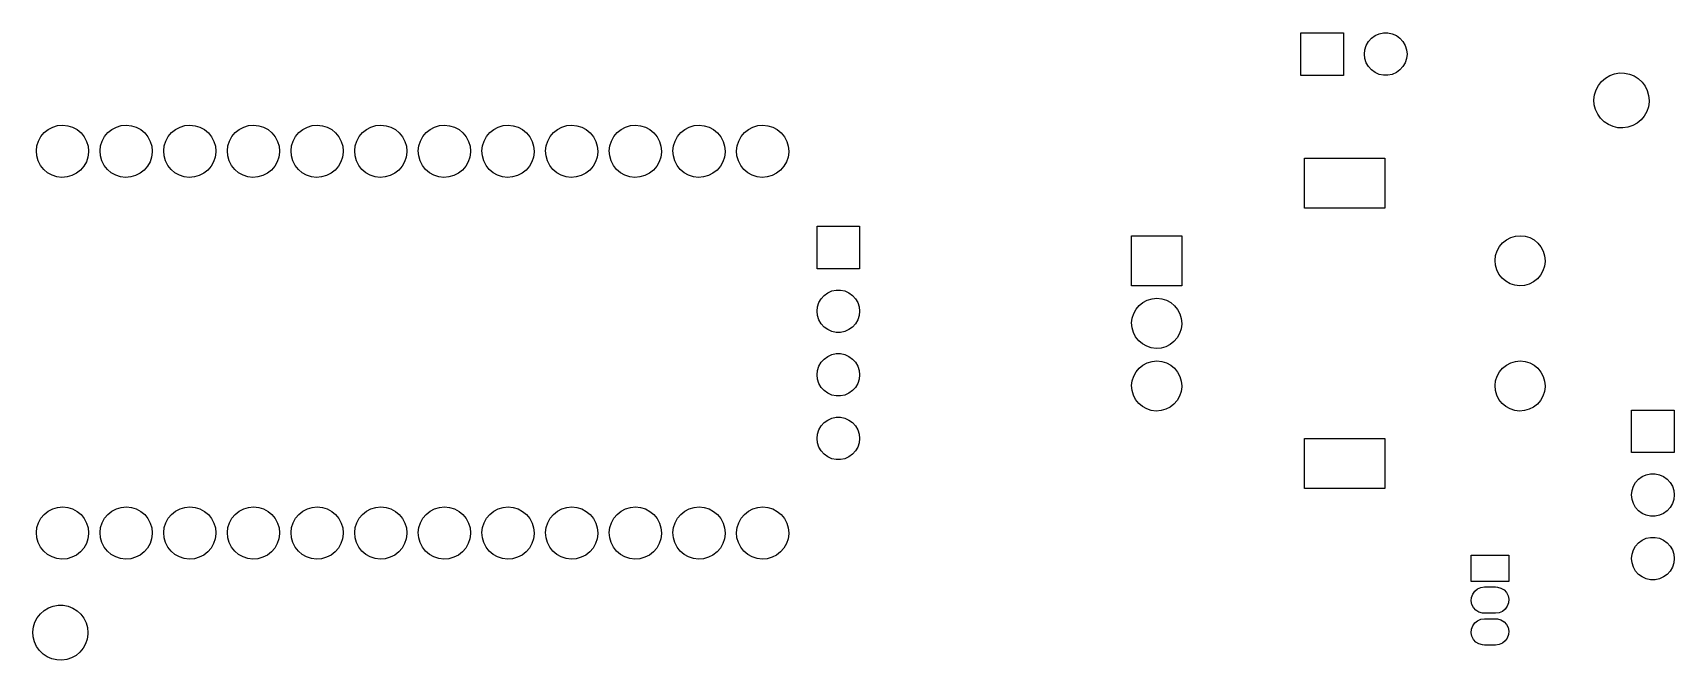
# Model space of a CAD drawing. Extents: x 4.55 to 7.13, y -3.74 to -2.75.
import ezdxf

# ---------------------------------------------------------------- set-up
doc = ezdxf.new("R2010")
doc.units = 0
doc.header["$MEASUREMENT"] = 0
doc.layers.add('BLACK', color=7, linetype='CONTINUOUS')

msp = doc.modelspace()

# ---------------------------------------------------------------- linework, layer by layer
at = {"layer": 'BLACK', "linetype": 'CONTINUOUS'}
for p, q in [((6.54528, -2.81693), (6.54528, -2.75)), ((6.54528, -2.75), (6.6122, -2.75)), ((6.6122, -2.75), (6.6122, -2.81693)), ((6.65167, -2.76379), (6.65635, -2.7586)), ((6.65635, -2.7586), (6.66201, -2.75448)), ((6.66201, -2.75448), (6.6684, -2.75164)), ((6.6684, -2.75164), (6.67524, -2.75018)), ((6.67524, -2.75018), (6.68224, -2.75018)), ((6.68224, -2.75018), (6.68908, -2.75164)), ((6.68908, -2.75164), (6.69547, -2.75448)), ((6.69547, -2.75448), (6.70113, -2.7586)), ((6.70113, -2.7586), (6.70581, -2.76379)), ((6.64528, -2.78346), (6.64601, -2.77651)), ((6.64601, -2.79042), (6.64528, -2.78346)), ((6.64601, -2.77651), (6.64817, -2.76985)), ((6.64817, -2.76985), (6.65167, -2.76379)), ((6.70581, -2.76379), (6.70931, -2.76985)), ((6.70931, -2.76985), (6.71147, -2.77651)), ((6.71147, -2.77651), (6.7122, -2.78346)), ((6.7122, -2.78346), (6.71147, -2.79042)), ((6.64817, -2.79708), (6.64601, -2.79042)), ((6.65167, -2.80313), (6.64817, -2.79708)), ((6.65635, -2.80833), (6.65167, -2.80313)), ((6.66201, -2.81245), (6.65635, -2.80833)), ((6.70113, -2.80833), (6.69547, -2.81245)), ((6.70581, -2.80313), (6.70113, -2.80833)), ((6.70931, -2.79708), (6.70581, -2.80313)), ((6.71147, -2.79042), (6.70931, -2.79708)), ((6.6122, -2.81693), (6.54528, -2.81693)), ((6.6684, -2.81529), (6.66201, -2.81245)), ((6.67524, -2.81675), (6.6684, -2.81529)), ((6.68224, -2.81675), (6.67524, -2.81675)), ((6.68908, -2.81529), (6.68224, -2.81675)), ((6.69547, -2.81245), (6.68908, -2.81529)), ((7.0092, -2.83973), (7.01289, -2.83271)), ((7.01289, -2.83271), (7.0178, -2.82649)), ((7.0178, -2.82649), (7.02376, -2.82126)), ((7.02376, -2.82126), (7.03057, -2.81721)), ((7.03057, -2.81721), (7.038, -2.81447)), ((7.038, -2.81447), (7.04581, -2.81313)), ((7.04581, -2.81313), (7.05374, -2.81323)), ((7.05374, -2.81323), (7.06151, -2.81478)), ((7.06151, -2.81478), (7.06887, -2.81771)), ((7.06887, -2.81771), (7.07558, -2.82194)), ((7.07558, -2.82194), (7.0814, -2.82732)), ((7.0814, -2.82732), (7.08614, -2.83367)), ((7.08614, -2.83367), (7.08964, -2.84078)), ((7.00592, -2.85517), (7.00685, -2.8473)), ((7.00644, -2.86307), (7.00592, -2.85517)), ((7.00685, -2.8473), (7.0092, -2.83973)), ((7.08964, -2.84078), (7.09179, -2.84841)), ((7.09246, -2.85857), (7.09132, -2.86641)), ((7.09179, -2.84841), (7.09252, -2.8563)), ((7.09252, -2.8563), (7.09246, -2.85857)), ((7.00839, -2.87076), (7.00644, -2.86307)), ((7.01171, -2.87795), (7.00839, -2.87076)), ((7.01628, -2.88442), (7.01171, -2.87795)), ((7.02196, -2.88996), (7.01628, -2.88442)), ((7.07984, -2.88692), (7.07374, -2.89199)), ((7.0849, -2.88083), (7.07984, -2.88692)), ((7.08878, -2.87391), (7.0849, -2.88083)), ((7.09132, -2.86641), (7.08878, -2.87391)), ((4.56212, -2.92007), (4.56597, -2.91306)), ((4.56597, -2.91306), (4.57112, -2.90693)), ((4.57112, -2.90693), (4.57735, -2.90191)), ((4.57735, -2.90191), (4.58444, -2.89821)), ((4.58444, -2.89821), (4.59212, -2.89595)), ((4.59212, -2.89595), (4.60009, -2.89522)), ((4.60009, -2.89522), (4.60805, -2.89606)), ((4.60805, -2.89606), (4.61569, -2.89842)), ((4.61569, -2.89842), (4.62273, -2.90223)), ((4.62273, -2.90223), (4.6289, -2.90733)), ((4.6289, -2.90733), (4.63395, -2.91353)), ((4.63395, -2.91353), (4.63771, -2.9206)), ((4.66212, -2.92007), (4.66597, -2.91306)), ((4.66597, -2.91306), (4.67112, -2.90693)), ((4.67112, -2.90693), (4.67735, -2.90191)), ((4.67735, -2.90191), (4.68444, -2.89821)), ((4.68444, -2.89821), (4.69212, -2.89595)), ((4.69212, -2.89595), (4.70009, -2.89522)), ((4.70009, -2.89522), (4.70805, -2.89606)), ((4.70805, -2.89606), (4.71569, -2.89842)), ((4.71569, -2.89842), (4.72273, -2.90223)), ((4.72273, -2.90223), (4.7289, -2.90733)), ((4.7289, -2.90733), (4.73395, -2.91353)), ((4.73395, -2.91353), (4.73771, -2.9206)), ((4.76212, -2.92007), (4.76597, -2.91306)), ((4.76597, -2.91306), (4.77112, -2.90693)), ((4.77112, -2.90693), (4.77735, -2.90191)), ((4.77735, -2.90191), (4.78444, -2.89821)), ((4.78444, -2.89821), (4.79212, -2.89595)), ((4.79212, -2.89595), (4.80009, -2.89522)), ((4.80009, -2.89522), (4.80805, -2.89606)), ((4.80805, -2.89606), (4.81569, -2.89842)), ((4.81569, -2.89842), (4.82273, -2.90223)), ((4.82273, -2.90223), (4.8289, -2.90733)), ((4.8289, -2.90733), (4.83395, -2.91353)), ((4.83395, -2.91353), (4.83771, -2.9206)), ((4.86212, -2.92007), (4.86597, -2.91306)), ((4.86597, -2.91306), (4.87112, -2.90693)), ((4.87112, -2.90693), (4.87735, -2.90191)), ((4.87735, -2.90191), (4.88444, -2.89821)), ((4.88444, -2.89821), (4.89212, -2.89595)), ((4.89212, -2.89595), (4.90009, -2.89522)), ((4.90009, -2.89522), (4.90805, -2.89606)), ((4.90805, -2.89606), (4.91569, -2.89842)), ((4.91569, -2.89842), (4.92273, -2.90223)), ((4.92273, -2.90223), (4.9289, -2.90733)), ((4.9289, -2.90733), (4.93395, -2.91353)), ((4.93395, -2.91353), (4.93771, -2.9206)), ((4.96212, -2.92007), (4.96597, -2.91306)), ((4.96597, -2.91306), (4.97112, -2.90693)), ((4.97112, -2.90693), (4.97735, -2.90191)), ((4.97735, -2.90191), (4.98444, -2.89821)), ((4.98444, -2.89821), (4.99212, -2.89595)), ((4.99212, -2.89595), (5.00009, -2.89522)), ((5.00009, -2.89522), (5.00805, -2.89606)), ((5.00805, -2.89606), (5.01569, -2.89842)), ((5.01569, -2.89842), (5.02273, -2.90223)), ((5.02273, -2.90223), (5.0289, -2.90733)), ((5.0289, -2.90733), (5.03395, -2.91353)), ((5.03395, -2.91353), (5.03771, -2.9206)), ((5.06212, -2.92007), (5.06597, -2.91306)), ((5.06597, -2.91306), (5.07112, -2.90693)), ((5.07112, -2.90693), (5.07735, -2.90191)), ((5.07735, -2.90191), (5.08444, -2.89821)), ((5.08444, -2.89821), (5.09212, -2.89595)), ((5.09212, -2.89595), (5.10009, -2.89522)), ((5.10009, -2.89522), (5.10805, -2.89606)), ((5.10805, -2.89606), (5.11569, -2.89842)), ((5.11569, -2.89842), (5.12273, -2.90223)), ((5.12273, -2.90223), (5.1289, -2.90733)), ((5.1289, -2.90733), (5.13395, -2.91353)), ((5.13395, -2.91353), (5.13771, -2.9206)), ((5.16212, -2.92007), (5.16597, -2.91306)), ((5.16597, -2.91306), (5.17112, -2.90693)), ((5.17112, -2.90693), (5.17735, -2.90191)), ((5.17735, -2.90191), (5.18444, -2.89821)), ((5.18444, -2.89821), (5.19212, -2.89595)), ((5.19212, -2.89595), (5.20009, -2.89522)), ((5.20009, -2.89522), (5.20805, -2.89606)), ((5.20805, -2.89606), (5.21569, -2.89842)), ((5.21569, -2.89842), (5.22273, -2.90223)), ((5.22273, -2.90223), (5.2289, -2.90733)), ((5.2289, -2.90733), (5.23395, -2.91353)), ((5.23395, -2.91353), (5.23771, -2.9206)), ((5.26212, -2.92007), (5.26597, -2.91306)), ((5.26597, -2.91306), (5.27112, -2.90693)), ((5.27112, -2.90693), (5.27735, -2.90191)), ((5.27735, -2.90191), (5.28444, -2.89821)), ((5.28444, -2.89821), (5.29212, -2.89595)), ((5.29212, -2.89595), (5.30009, -2.89522)), ((5.30009, -2.89522), (5.30805, -2.89606)), ((5.30805, -2.89606), (5.31569, -2.89842)), ((5.31569, -2.89842), (5.32273, -2.90223)), ((5.32273, -2.90223), (5.3289, -2.90733)), ((5.3289, -2.90733), (5.33395, -2.91353)), ((5.33395, -2.91353), (5.33771, -2.9206)), ((5.36212, -2.92007), (5.36597, -2.91306)), ((5.36597, -2.91306), (5.37112, -2.90693)), ((5.37112, -2.90693), (5.37735, -2.90191)), ((5.37735, -2.90191), (5.38444, -2.89821)), ((5.38444, -2.89821), (5.39212, -2.89595)), ((5.39212, -2.89595), (5.40009, -2.89522)), ((5.40009, -2.89522), (5.40805, -2.89606)), ((5.40805, -2.89606), (5.41569, -2.89842)), ((5.41569, -2.89842), (5.42273, -2.90223)), ((5.42273, -2.90223), (5.4289, -2.90733)), ((5.4289, -2.90733), (5.43395, -2.91353)), ((5.43395, -2.91353), (5.43771, -2.9206)), ((5.46212, -2.92007), (5.46597, -2.91306)), ((5.46597, -2.91306), (5.47112, -2.90693)), ((5.47112, -2.90693), (5.47735, -2.90191)), ((5.47735, -2.90191), (5.48444, -2.89821)), ((5.48444, -2.89821), (5.49212, -2.89595)), ((5.49212, -2.89595), (5.50009, -2.89522)), ((5.50009, -2.89522), (5.50805, -2.89606)), ((5.50805, -2.89606), (5.51569, -2.89842)), ((5.51569, -2.89842), (5.52273, -2.90223)), ((5.52273, -2.90223), (5.5289, -2.90733)), ((5.5289, -2.90733), (5.53395, -2.91353)), ((5.53395, -2.91353), (5.53771, -2.9206)), ((5.56212, -2.92007), (5.56597, -2.91306)), ((5.56597, -2.91306), (5.57112, -2.90693)), ((5.57112, -2.90693), (5.57735, -2.90191)), ((5.57735, -2.90191), (5.58444, -2.89821)), ((5.58444, -2.89821), (5.59212, -2.89595)), ((5.59212, -2.89595), (5.60009, -2.89522)), ((5.60009, -2.89522), (5.60805, -2.89606)), ((5.60805, -2.89606), (5.61569, -2.89842)), ((5.61569, -2.89842), (5.62273, -2.90223)), ((5.62273, -2.90223), (5.6289, -2.90733)), ((5.6289, -2.90733), (5.63395, -2.91353)), ((5.63395, -2.91353), (5.63771, -2.9206)), ((5.66212, -2.92007), (5.66597, -2.91306)), ((5.66597, -2.91306), (5.67112, -2.90693)), ((5.67112, -2.90693), (5.67735, -2.90191)), ((5.67735, -2.90191), (5.68444, -2.89821)), ((5.68444, -2.89821), (5.69212, -2.89595)), ((5.69212, -2.89595), (5.70009, -2.89522)), ((5.70009, -2.89522), (5.70805, -2.89606)), ((5.70805, -2.89606), (5.71569, -2.89842)), ((5.71569, -2.89842), (5.72273, -2.90223)), ((5.72273, -2.90223), (5.7289, -2.90733)), ((5.7289, -2.90733), (5.73395, -2.91353)), ((5.73395, -2.91353), (5.73771, -2.9206)), ((7.02855, -2.89436), (7.02196, -2.88996)), ((7.03583, -2.89749), (7.02855, -2.89436)), ((7.04356, -2.89924), (7.03583, -2.89749)), ((7.05148, -2.89955), (7.04356, -2.89924)), ((7.05932, -2.89841), (7.05148, -2.89955)), ((7.06683, -2.89586), (7.05932, -2.89841)), ((7.07374, -2.89199), (7.06683, -2.89586)), ((4.55881, -2.93565), (4.5597, -2.9277)), ((4.55948, -2.94362), (4.55881, -2.93565)), ((4.5597, -2.9277), (4.56212, -2.92007)), ((4.63771, -2.9206), (4.64002, -2.92826)), ((4.64079, -2.93737), (4.63978, -2.9453)), ((4.64002, -2.92826), (4.6408, -2.93622)), ((4.6408, -2.93622), (4.64079, -2.93737)), ((4.65881, -2.93565), (4.6597, -2.9277)), ((4.65948, -2.94362), (4.65881, -2.93565)), ((4.6597, -2.9277), (4.66212, -2.92007)), ((4.73771, -2.9206), (4.74002, -2.92826)), ((4.74079, -2.93737), (4.73978, -2.9453)), ((4.74002, -2.92826), (4.7408, -2.93622)), ((4.7408, -2.93622), (4.74079, -2.93737)), ((4.75881, -2.93565), (4.7597, -2.9277)), ((4.75948, -2.94362), (4.75881, -2.93565)), ((4.7597, -2.9277), (4.76212, -2.92007)), ((4.83771, -2.9206), (4.84002, -2.92826)), ((4.84079, -2.93737), (4.83978, -2.9453)), ((4.84002, -2.92826), (4.8408, -2.93622)), ((4.8408, -2.93622), (4.84079, -2.93737)), ((4.85881, -2.93565), (4.8597, -2.9277)), ((4.85948, -2.94362), (4.85881, -2.93565)), ((4.8597, -2.9277), (4.86212, -2.92007)), ((4.93771, -2.9206), (4.94002, -2.92826)), ((4.94079, -2.93737), (4.93978, -2.9453)), ((4.94002, -2.92826), (4.9408, -2.93622)), ((4.9408, -2.93622), (4.94079, -2.93737)), ((4.95881, -2.93565), (4.9597, -2.9277)), ((4.95948, -2.94362), (4.95881, -2.93565)), ((4.9597, -2.9277), (4.96212, -2.92007)), ((5.03771, -2.9206), (5.04002, -2.92826)), ((5.04079, -2.93737), (5.03978, -2.9453)), ((5.04002, -2.92826), (5.0408, -2.93622)), ((5.0408, -2.93622), (5.04079, -2.93737)), ((5.05881, -2.93565), (5.0597, -2.9277)), ((5.05948, -2.94362), (5.05881, -2.93565)), ((5.0597, -2.9277), (5.06212, -2.92007)), ((5.13771, -2.9206), (5.14002, -2.92826)), ((5.14079, -2.93737), (5.13978, -2.9453)), ((5.14002, -2.92826), (5.1408, -2.93622)), ((5.1408, -2.93622), (5.14079, -2.93737)), ((5.15881, -2.93565), (5.1597, -2.9277)), ((5.15948, -2.94362), (5.15881, -2.93565)), ((5.1597, -2.9277), (5.16212, -2.92007)), ((5.23771, -2.9206), (5.24002, -2.92826)), ((5.24079, -2.93737), (5.23978, -2.9453)), ((5.24002, -2.92826), (5.2408, -2.93622)), ((5.2408, -2.93622), (5.24079, -2.93737)), ((5.25881, -2.93565), (5.2597, -2.9277)), ((5.25948, -2.94362), (5.25881, -2.93565)), ((5.2597, -2.9277), (5.26212, -2.92007)), ((5.33771, -2.9206), (5.34002, -2.92826)), ((5.34079, -2.93737), (5.33978, -2.9453)), ((5.34002, -2.92826), (5.3408, -2.93622)), ((5.3408, -2.93622), (5.34079, -2.93737)), ((5.35881, -2.93565), (5.3597, -2.9277)), ((5.35948, -2.94362), (5.35881, -2.93565)), ((5.3597, -2.9277), (5.36212, -2.92007)), ((5.43771, -2.9206), (5.44002, -2.92826)), ((5.44079, -2.93737), (5.43978, -2.9453)), ((5.44002, -2.92826), (5.4408, -2.93622)), ((5.4408, -2.93622), (5.44079, -2.93737)), ((5.45881, -2.93565), (5.4597, -2.9277)), ((5.45948, -2.94362), (5.45881, -2.93565)), ((5.4597, -2.9277), (5.46212, -2.92007)), ((5.53771, -2.9206), (5.54002, -2.92826)), ((5.54079, -2.93737), (5.53978, -2.9453)), ((5.54002, -2.92826), (5.5408, -2.93622)), ((5.5408, -2.93622), (5.54079, -2.93737)), ((5.55881, -2.93565), (5.5597, -2.9277)), ((5.55948, -2.94362), (5.55881, -2.93565)), ((5.5597, -2.9277), (5.56212, -2.92007)), ((5.63771, -2.9206), (5.64002, -2.92826)), ((5.64079, -2.93737), (5.63978, -2.9453)), ((5.64002, -2.92826), (5.6408, -2.93622)), ((5.6408, -2.93622), (5.64079, -2.93737)), ((5.65881, -2.93565), (5.6597, -2.9277)), ((5.65948, -2.94362), (5.65881, -2.93565)), ((5.6597, -2.9277), (5.66212, -2.92007)), ((5.73771, -2.9206), (5.74002, -2.92826)), ((5.74079, -2.93737), (5.73978, -2.9453)), ((5.74002, -2.92826), (5.7408, -2.93622)), ((5.7408, -2.93622), (5.74079, -2.93737)), ((4.56168, -2.95131), (4.55948, -2.94362)), ((4.56534, -2.95843), (4.56168, -2.95131)), ((4.57031, -2.9647), (4.56534, -2.95843)), ((4.5764, -2.96989), (4.57031, -2.9647)), ((4.63331, -2.95985), (4.62808, -2.96591)), ((4.63726, -2.9529), (4.63331, -2.95985)), ((4.63978, -2.9453), (4.63726, -2.9529)), ((4.66168, -2.95131), (4.65948, -2.94362)), ((4.66534, -2.95843), (4.66168, -2.95131)), ((4.67031, -2.9647), (4.66534, -2.95843)), ((4.6764, -2.96989), (4.67031, -2.9647)), ((4.73331, -2.95985), (4.72808, -2.96591)), ((4.73726, -2.9529), (4.73331, -2.95985)), ((4.73978, -2.9453), (4.73726, -2.9529)), ((4.76168, -2.95131), (4.75948, -2.94362)), ((4.76534, -2.95843), (4.76168, -2.95131)), ((4.77031, -2.9647), (4.76534, -2.95843)), ((4.7764, -2.96989), (4.77031, -2.9647)), ((4.83331, -2.95985), (4.82808, -2.96591)), ((4.83726, -2.9529), (4.83331, -2.95985)), ((4.83978, -2.9453), (4.83726, -2.9529)), ((4.86168, -2.95131), (4.85948, -2.94362)), ((4.86534, -2.95843), (4.86168, -2.95131)), ((4.87031, -2.9647), (4.86534, -2.95843)), ((4.8764, -2.96989), (4.87031, -2.9647)), ((4.93331, -2.95985), (4.92808, -2.96591)), ((4.93726, -2.9529), (4.93331, -2.95985)), ((4.93978, -2.9453), (4.93726, -2.9529)), ((4.96168, -2.95131), (4.95948, -2.94362)), ((4.96534, -2.95843), (4.96168, -2.95131)), ((4.97031, -2.9647), (4.96534, -2.95843)), ((4.9764, -2.96989), (4.97031, -2.9647)), ((5.03331, -2.95985), (5.02808, -2.96591)), ((5.03726, -2.9529), (5.03331, -2.95985)), ((5.03978, -2.9453), (5.03726, -2.9529)), ((5.06168, -2.95131), (5.05948, -2.94362)), ((5.06534, -2.95843), (5.06168, -2.95131)), ((5.07031, -2.9647), (5.06534, -2.95843)), ((5.0764, -2.96989), (5.07031, -2.9647)), ((5.13331, -2.95985), (5.12808, -2.96591)), ((5.13726, -2.9529), (5.13331, -2.95985)), ((5.13978, -2.9453), (5.13726, -2.9529)), ((5.16168, -2.95131), (5.15948, -2.94362)), ((5.16534, -2.95843), (5.16168, -2.95131)), ((5.17031, -2.9647), (5.16534, -2.95843)), ((5.1764, -2.96989), (5.17031, -2.9647)), ((5.23331, -2.95985), (5.22808, -2.96591)), ((5.23726, -2.9529), (5.23331, -2.95985)), ((5.23978, -2.9453), (5.23726, -2.9529)), ((5.26168, -2.95131), (5.25948, -2.94362)), ((5.26534, -2.95843), (5.26168, -2.95131)), ((5.27031, -2.9647), (5.26534, -2.95843)), ((5.2764, -2.96989), (5.27031, -2.9647)), ((5.33331, -2.95985), (5.32808, -2.96591)), ((5.33726, -2.9529), (5.33331, -2.95985)), ((5.33978, -2.9453), (5.33726, -2.9529)), ((5.36168, -2.95131), (5.35948, -2.94362)), ((5.36534, -2.95843), (5.36168, -2.95131)), ((5.37031, -2.9647), (5.36534, -2.95843)), ((5.3764, -2.96989), (5.37031, -2.9647)), ((5.43331, -2.95985), (5.42808, -2.96591)), ((5.43726, -2.9529), (5.43331, -2.95985)), ((5.43978, -2.9453), (5.43726, -2.9529)), ((5.46168, -2.95131), (5.45948, -2.94362)), ((5.46534, -2.95843), (5.46168, -2.95131)), ((5.47031, -2.9647), (5.46534, -2.95843)), ((5.4764, -2.96989), (5.47031, -2.9647)), ((5.53331, -2.95985), (5.52808, -2.96591)), ((5.53726, -2.9529), (5.53331, -2.95985)), ((5.53978, -2.9453), (5.53726, -2.9529)), ((5.56168, -2.95131), (5.55948, -2.94362)), ((5.56534, -2.95843), (5.56168, -2.95131)), ((5.57031, -2.9647), (5.56534, -2.95843)), ((5.5764, -2.96989), (5.57031, -2.9647)), ((5.63331, -2.95985), (5.62808, -2.96591)), ((5.63726, -2.9529), (5.63331, -2.95985)), ((5.63978, -2.9453), (5.63726, -2.9529)), ((5.66168, -2.95131), (5.65948, -2.94362)), ((5.66534, -2.95843), (5.66168, -2.95131)), ((5.67031, -2.9647), (5.66534, -2.95843)), ((5.6764, -2.96989), (5.67031, -2.9647)), ((5.73331, -2.95985), (5.72808, -2.96591)), ((5.73726, -2.9529), (5.73331, -2.95985)), ((5.73978, -2.9453), (5.73726, -2.9529)), ((6.55118, -3.02559), (6.55118, -2.94685)), ((6.55118, -2.94685), (6.67717, -2.94685)), ((6.67717, -2.94685), (6.67717, -3.02559)), ((4.58339, -2.97379), (4.5764, -2.96989)), ((4.591, -2.97626), (4.58339, -2.97379)), ((4.59894, -2.97721), (4.591, -2.97626)), ((4.60692, -2.9766), (4.59894, -2.97721)), ((4.61463, -2.97445), (4.60692, -2.9766)), ((4.62177, -2.97084), (4.61463, -2.97445)), ((4.62808, -2.96591), (4.62177, -2.97084)), ((4.68339, -2.97379), (4.6764, -2.96989)), ((4.691, -2.97626), (4.68339, -2.97379)), ((4.69894, -2.97721), (4.691, -2.97626)), ((4.70692, -2.9766), (4.69894, -2.97721)), ((4.71463, -2.97445), (4.70692, -2.9766)), ((4.72177, -2.97084), (4.71463, -2.97445)), ((4.72808, -2.96591), (4.72177, -2.97084)), ((4.78339, -2.97379), (4.7764, -2.96989)), ((4.791, -2.97626), (4.78339, -2.97379)), ((4.79894, -2.97721), (4.791, -2.97626)), ((4.80692, -2.9766), (4.79894, -2.97721)), ((4.81463, -2.97445), (4.80692, -2.9766)), ((4.82177, -2.97084), (4.81463, -2.97445)), ((4.82808, -2.96591), (4.82177, -2.97084)), ((4.88339, -2.97379), (4.8764, -2.96989)), ((4.891, -2.97626), (4.88339, -2.97379)), ((4.89894, -2.97721), (4.891, -2.97626)), ((4.90692, -2.9766), (4.89894, -2.97721)), ((4.91463, -2.97445), (4.90692, -2.9766)), ((4.92177, -2.97084), (4.91463, -2.97445)), ((4.92808, -2.96591), (4.92177, -2.97084)), ((4.98339, -2.97379), (4.9764, -2.96989)), ((4.991, -2.97626), (4.98339, -2.97379)), ((4.99894, -2.97721), (4.991, -2.97626)), ((5.00692, -2.9766), (4.99894, -2.97721)), ((5.01463, -2.97445), (5.00692, -2.9766)), ((5.02177, -2.97084), (5.01463, -2.97445)), ((5.02808, -2.96591), (5.02177, -2.97084)), ((5.08339, -2.97379), (5.0764, -2.96989)), ((5.091, -2.97626), (5.08339, -2.97379)), ((5.09894, -2.97721), (5.091, -2.97626)), ((5.10692, -2.9766), (5.09894, -2.97721)), ((5.11463, -2.97445), (5.10692, -2.9766)), ((5.12177, -2.97084), (5.11463, -2.97445)), ((5.12808, -2.96591), (5.12177, -2.97084)), ((5.18339, -2.97379), (5.1764, -2.96989)), ((5.191, -2.97626), (5.18339, -2.97379)), ((5.19894, -2.97721), (5.191, -2.97626)), ((5.20692, -2.9766), (5.19894, -2.97721)), ((5.21463, -2.97445), (5.20692, -2.9766)), ((5.22177, -2.97084), (5.21463, -2.97445)), ((5.22808, -2.96591), (5.22177, -2.97084)), ((5.28339, -2.97379), (5.2764, -2.96989)), ((5.291, -2.97626), (5.28339, -2.97379)), ((5.29894, -2.97721), (5.291, -2.97626)), ((5.30692, -2.9766), (5.29894, -2.97721)), ((5.31463, -2.97445), (5.30692, -2.9766)), ((5.32177, -2.97084), (5.31463, -2.97445)), ((5.32808, -2.96591), (5.32177, -2.97084)), ((5.38339, -2.97379), (5.3764, -2.96989)), ((5.391, -2.97626), (5.38339, -2.97379)), ((5.39894, -2.97721), (5.391, -2.97626)), ((5.40692, -2.9766), (5.39894, -2.97721)), ((5.41463, -2.97445), (5.40692, -2.9766)), ((5.42177, -2.97084), (5.41463, -2.97445)), ((5.42808, -2.96591), (5.42177, -2.97084)), ((5.48339, -2.97379), (5.4764, -2.96989)), ((5.491, -2.97626), (5.48339, -2.97379)), ((5.49894, -2.97721), (5.491, -2.97626)), ((5.50692, -2.9766), (5.49894, -2.97721)), ((5.51463, -2.97445), (5.50692, -2.9766)), ((5.52177, -2.97084), (5.51463, -2.97445)), ((5.52808, -2.96591), (5.52177, -2.97084)), ((5.58339, -2.97379), (5.5764, -2.96989)), ((5.591, -2.97626), (5.58339, -2.97379)), ((5.59894, -2.97721), (5.591, -2.97626)), ((5.60692, -2.9766), (5.59894, -2.97721)), ((5.61463, -2.97445), (5.60692, -2.9766)), ((5.62177, -2.97084), (5.61463, -2.97445)), ((5.62808, -2.96591), (5.62177, -2.97084)), ((5.68339, -2.97379), (5.6764, -2.96989)), ((5.691, -2.97626), (5.68339, -2.97379)), ((5.69894, -2.97721), (5.691, -2.97626)), ((5.70692, -2.9766), (5.69894, -2.97721)), ((5.71463, -2.97445), (5.70692, -2.9766)), ((5.72177, -2.97084), (5.71463, -2.97445)), ((5.72808, -2.96591), (5.72177, -2.97084)), ((6.67717, -3.02559), (6.55118, -3.02559)), ((5.78524, -3.12106), (5.78524, -3.05413)), ((5.78524, -3.05413), (5.85217, -3.05413)), ((5.85217, -3.05413), (5.85217, -3.12106)), ((6.27953, -3.14764), (6.27953, -3.0689)), ((6.27953, -3.0689), (6.35827, -3.0689)), ((6.35827, -3.0689), (6.35827, -3.14764)), ((6.85125, -3.10008), (6.85358, -3.09276)), ((6.85358, -3.09276), (6.85728, -3.08602)), ((6.85728, -3.08602), (6.86222, -3.08014)), ((6.86222, -3.08014), (6.86821, -3.07532)), ((6.86821, -3.07532), (6.87502, -3.07176)), ((6.87502, -3.07176), (6.88239, -3.0696)), ((6.88239, -3.0696), (6.89004, -3.0689)), ((6.89004, -3.0689), (6.89768, -3.0697)), ((6.89768, -3.0697), (6.90502, -3.07197)), ((6.90502, -3.07197), (6.91178, -3.07563)), ((6.91178, -3.07563), (6.9177, -3.08053)), ((6.9177, -3.08053), (6.92256, -3.08648)), ((6.92256, -3.08648), (6.92616, -3.09326)), ((6.92616, -3.09326), (6.92838, -3.10062)), ((6.8504, -3.10772), (6.85125, -3.10008)), ((6.85104, -3.11537), (6.8504, -3.10772)), ((6.85316, -3.12276), (6.85104, -3.11537)), ((6.92816, -3.11699), (6.92573, -3.12428)), ((6.92912, -3.10937), (6.92816, -3.11699)), ((6.92838, -3.10062), (6.92913, -3.10827)), ((6.92913, -3.10827), (6.92912, -3.10937)), ((5.85217, -3.12106), (5.78524, -3.12106)), ((6.85667, -3.12959), (6.85316, -3.12276)), ((6.86144, -3.13562), (6.85667, -3.12959)), ((6.86729, -3.1406), (6.86144, -3.13562)), ((6.874, -3.14434), (6.86729, -3.1406)), ((6.88131, -3.14672), (6.874, -3.14434)), ((6.904, -3.14497), (6.8966, -3.14704)), ((6.91086, -3.14151), (6.904, -3.14497)), ((6.91691, -3.13678), (6.91086, -3.14151)), ((6.92193, -3.13096), (6.91691, -3.13678)), ((6.92573, -3.12428), (6.92193, -3.13096)), ((5.78813, -3.17399), (5.79163, -3.16793)), ((5.79163, -3.16793), (5.79631, -3.16273)), ((5.79631, -3.16273), (5.80197, -3.15862)), ((5.80197, -3.15862), (5.80836, -3.15577)), ((5.80836, -3.15577), (5.8152, -3.15432)), ((5.8152, -3.15432), (5.8222, -3.15432)), ((5.8222, -3.15432), (5.82904, -3.15577)), ((5.82904, -3.15577), (5.83543, -3.15862)), ((5.83543, -3.15862), (5.84109, -3.16273)), ((5.84109, -3.16273), (5.84577, -3.16793)), ((5.84577, -3.16793), (5.84927, -3.17399)), ((6.35827, -3.14764), (6.27953, -3.14764)), ((6.29734, -3.17375), (6.30415, -3.17019)), ((6.30415, -3.17019), (6.31152, -3.16802)), ((6.31152, -3.16802), (6.31917, -3.16732)), ((6.31917, -3.16732), (6.32681, -3.16813)), ((6.32681, -3.16813), (6.33415, -3.1704)), ((6.33415, -3.1704), (6.34091, -3.17405)), ((6.88894, -3.14763), (6.88131, -3.14672)), ((6.8966, -3.14704), (6.88894, -3.14763)), ((5.78524, -3.1876), (5.78597, -3.18064)), ((5.78597, -3.19456), (5.78524, -3.1876)), ((5.78597, -3.18064), (5.78813, -3.17399)), ((5.78813, -3.20121), (5.78597, -3.19456)), ((5.84927, -3.17399), (5.85143, -3.18064)), ((5.85143, -3.19456), (5.84927, -3.20121)), ((5.85143, -3.18064), (5.85217, -3.1876)), ((5.85217, -3.1876), (5.85143, -3.19456)), ((6.28039, -3.19851), (6.28271, -3.19118)), ((6.28271, -3.19118), (6.28641, -3.18445)), ((6.28641, -3.18445), (6.29135, -3.17856)), ((6.29135, -3.17856), (6.29734, -3.17375)), ((6.34091, -3.17405), (6.34683, -3.17895)), ((6.34683, -3.17895), (6.35169, -3.18491)), ((6.35169, -3.18491), (6.3553, -3.19169)), ((6.3553, -3.19169), (6.35752, -3.19905)), ((5.79163, -3.20727), (5.78813, -3.20121)), ((5.79631, -3.21247), (5.79163, -3.20727)), ((5.80197, -3.21658), (5.79631, -3.21247)), ((5.80836, -3.21943), (5.80197, -3.21658)), ((5.8152, -3.22088), (5.80836, -3.21943)), ((5.8222, -3.22088), (5.8152, -3.22088)), ((5.82904, -3.21943), (5.8222, -3.22088)), ((5.83543, -3.21658), (5.82904, -3.21943)), ((5.84109, -3.21247), (5.83543, -3.21658)), ((5.84577, -3.20727), (5.84109, -3.21247)), ((5.84927, -3.20121), (5.84577, -3.20727)), ((6.27953, -3.20614), (6.28039, -3.19851)), ((6.28017, -3.2138), (6.27953, -3.20614)), ((6.28229, -3.22119), (6.28017, -3.2138)), ((6.2858, -3.22802), (6.28229, -3.22119)), ((6.35486, -3.22271), (6.35107, -3.22939)), ((6.35729, -3.21542), (6.35486, -3.22271)), ((6.35825, -3.20779), (6.35729, -3.21542)), ((6.35752, -3.19905), (6.35827, -3.20669)), ((6.35827, -3.20669), (6.35825, -3.20779)), ((6.29058, -3.23404), (6.2858, -3.22802)), ((6.29643, -3.23902), (6.29058, -3.23404)), ((6.30314, -3.24277), (6.29643, -3.23902)), ((6.31044, -3.24514), (6.30314, -3.24277)), ((6.31807, -3.24605), (6.31044, -3.24514)), ((6.32573, -3.24546), (6.31807, -3.24605)), ((6.33313, -3.2434), (6.32573, -3.24546)), ((6.33999, -3.23993), (6.33313, -3.2434)), ((6.34605, -3.2352), (6.33999, -3.23993)), ((6.35107, -3.22939), (6.34605, -3.2352)), ((5.78597, -3.28064), (5.78813, -3.27399)), ((5.78813, -3.27399), (5.79163, -3.26793)), ((5.79163, -3.26793), (5.79631, -3.26273)), ((5.79631, -3.26273), (5.80197, -3.25862)), ((5.80197, -3.25862), (5.80836, -3.25577)), ((5.80836, -3.25577), (5.8152, -3.25432)), ((5.8152, -3.25432), (5.8222, -3.25432)), ((5.8222, -3.25432), (5.82904, -3.25577)), ((5.82904, -3.25577), (5.83543, -3.25862)), ((5.83543, -3.25862), (5.84109, -3.26273)), ((5.84109, -3.26273), (5.84577, -3.26793)), ((5.84577, -3.26793), (5.84927, -3.27399)), ((5.84927, -3.27399), (5.85143, -3.28064)), ((6.29135, -3.27699), (6.29734, -3.27217)), ((6.29734, -3.27217), (6.30415, -3.26861)), ((6.30415, -3.26861), (6.31152, -3.26645)), ((6.31152, -3.26645), (6.31917, -3.26575)), ((6.31917, -3.26575), (6.32681, -3.26655)), ((6.32681, -3.26655), (6.33415, -3.26882)), ((6.33415, -3.26882), (6.34091, -3.27248)), ((6.34091, -3.27248), (6.34683, -3.27738)), ((6.86222, -3.27699), (6.86821, -3.27217)), ((6.86821, -3.27217), (6.87502, -3.26861)), ((6.87502, -3.26861), (6.88239, -3.26645)), ((6.88239, -3.26645), (6.89004, -3.26575)), ((6.89004, -3.26575), (6.89768, -3.26655)), ((6.89768, -3.26655), (6.90502, -3.26882)), ((6.90502, -3.26882), (6.91178, -3.27248)), ((6.91178, -3.27248), (6.9177, -3.27738)), ((5.78524, -3.2876), (5.78597, -3.28064)), ((5.78597, -3.29456), (5.78524, -3.2876)), ((5.78813, -3.30121), (5.78597, -3.29456)), ((5.85143, -3.29456), (5.84927, -3.30121)), ((5.85143, -3.28064), (5.85217, -3.2876)), ((5.85217, -3.2876), (5.85143, -3.29456)), ((6.27953, -3.30457), (6.28039, -3.29693)), ((6.28039, -3.29693), (6.28271, -3.28961)), ((6.28271, -3.28961), (6.28641, -3.28288)), ((6.28641, -3.28288), (6.29135, -3.27699)), ((6.34683, -3.27738), (6.35169, -3.28333)), ((6.35169, -3.28333), (6.3553, -3.29012)), ((6.3553, -3.29012), (6.35752, -3.29747)), ((6.35752, -3.29747), (6.35827, -3.30512)), ((6.8504, -3.30457), (6.85125, -3.29693)), ((6.85125, -3.29693), (6.85358, -3.28961)), ((6.85358, -3.28961), (6.85728, -3.28288)), ((6.85728, -3.28288), (6.86222, -3.27699)), ((6.9177, -3.27738), (6.92256, -3.28333)), ((6.92256, -3.28333), (6.92616, -3.29012)), ((6.92616, -3.29012), (6.92838, -3.29747)), ((6.92838, -3.29747), (6.92913, -3.30512)), ((5.79163, -3.30727), (5.78813, -3.30121)), ((5.79631, -3.31247), (5.79163, -3.30727)), ((5.80197, -3.31658), (5.79631, -3.31247)), ((5.80836, -3.31943), (5.80197, -3.31658)), ((5.8152, -3.32088), (5.80836, -3.31943)), ((5.8222, -3.32088), (5.8152, -3.32088)), ((5.82904, -3.31943), (5.8222, -3.32088)), ((5.83543, -3.31658), (5.82904, -3.31943)), ((5.84109, -3.31247), (5.83543, -3.31658)), ((5.84577, -3.30727), (5.84109, -3.31247)), ((5.84927, -3.30121), (5.84577, -3.30727)), ((6.28017, -3.31223), (6.27953, -3.30457)), ((6.28229, -3.31961), (6.28017, -3.31223)), ((6.2858, -3.32645), (6.28229, -3.31961)), ((6.29058, -3.33247), (6.2858, -3.32645)), ((6.35486, -3.32113), (6.35107, -3.32781)), ((6.35729, -3.31384), (6.35486, -3.32113)), ((6.35825, -3.30622), (6.35729, -3.31384)), ((6.35827, -3.30512), (6.35825, -3.30622)), ((6.85104, -3.31223), (6.8504, -3.30457)), ((6.85316, -3.31961), (6.85104, -3.31223)), ((6.85667, -3.32645), (6.85316, -3.31961)), ((6.86144, -3.33247), (6.85667, -3.32645)), ((6.92573, -3.32113), (6.92193, -3.32781)), ((6.92816, -3.31384), (6.92573, -3.32113)), ((6.92912, -3.30622), (6.92816, -3.31384)), ((6.92913, -3.30512), (6.92912, -3.30622)), ((6.29643, -3.33745), (6.29058, -3.33247)), ((6.30314, -3.3412), (6.29643, -3.33745)), ((6.31044, -3.34357), (6.30314, -3.3412)), ((6.31807, -3.34448), (6.31044, -3.34357)), ((6.32573, -3.34389), (6.31807, -3.34448)), ((6.33313, -3.34182), (6.32573, -3.34389)), ((6.33999, -3.33836), (6.33313, -3.34182)), ((6.34605, -3.33363), (6.33999, -3.33836)), ((6.35107, -3.32781), (6.34605, -3.33363)), ((6.86729, -3.33745), (6.86144, -3.33247)), ((6.874, -3.3412), (6.86729, -3.33745)), ((6.88131, -3.34357), (6.874, -3.3412)), ((6.88894, -3.34448), (6.88131, -3.34357)), ((6.8966, -3.34389), (6.88894, -3.34448)), ((6.904, -3.34182), (6.8966, -3.34389)), ((6.91086, -3.33836), (6.904, -3.34182)), ((6.91691, -3.33363), (6.91086, -3.33836)), ((6.92193, -3.32781), (6.91691, -3.33363)), ((7.06496, -3.40984), (7.06496, -3.34291)), ((7.06496, -3.34291), (7.13189, -3.34291)), ((7.13189, -3.34291), (7.13189, -3.40984)), ((5.78597, -3.38064), (5.78813, -3.37399)), ((5.78813, -3.37399), (5.79163, -3.36793)), ((5.79163, -3.36793), (5.79631, -3.36273)), ((5.79631, -3.36273), (5.80197, -3.35862)), ((5.80197, -3.35862), (5.80836, -3.35577)), ((5.80836, -3.35577), (5.8152, -3.35432)), ((5.8152, -3.35432), (5.8222, -3.35432)), ((5.8222, -3.35432), (5.82904, -3.35577)), ((5.82904, -3.35577), (5.83543, -3.35862)), ((5.83543, -3.35862), (5.84109, -3.36273)), ((5.84109, -3.36273), (5.84577, -3.36793)), ((5.84577, -3.36793), (5.84927, -3.37399)), ((5.84927, -3.37399), (5.85143, -3.38064)), ((5.78524, -3.3876), (5.78597, -3.38064)), ((5.78597, -3.39456), (5.78524, -3.3876)), ((5.78813, -3.40121), (5.78597, -3.39456)), ((5.79163, -3.40727), (5.78813, -3.40121)), ((5.84927, -3.40121), (5.84577, -3.40727)), ((5.85143, -3.39456), (5.84927, -3.40121)), ((5.85143, -3.38064), (5.85217, -3.3876)), ((5.85217, -3.3876), (5.85143, -3.39456)), ((6.55118, -3.46654), (6.55118, -3.3878)), ((6.55118, -3.3878), (6.67717, -3.3878)), ((6.67717, -3.3878), (6.67717, -3.46654)), ((5.79631, -3.41247), (5.79163, -3.40727)), ((5.80197, -3.41658), (5.79631, -3.41247)), ((5.80836, -3.41943), (5.80197, -3.41658)), ((5.8152, -3.42088), (5.80836, -3.41943)), ((5.8222, -3.42088), (5.8152, -3.42088)), ((5.82904, -3.41943), (5.8222, -3.42088)), ((5.83543, -3.41658), (5.82904, -3.41943)), ((5.84109, -3.41247), (5.83543, -3.41658)), ((5.84577, -3.40727), (5.84109, -3.41247)), ((7.13189, -3.40984), (7.06496, -3.40984)), ((7.07135, -3.45671), (7.07603, -3.45151)), ((7.07603, -3.45151), (7.08169, -3.4474)), ((7.08169, -3.4474), (7.08808, -3.44455)), ((7.08808, -3.44455), (7.09493, -3.4431)), ((7.09493, -3.4431), (7.10192, -3.4431)), ((7.10192, -3.4431), (7.10877, -3.44455)), ((7.10877, -3.44455), (7.11516, -3.4474)), ((7.11516, -3.4474), (7.12082, -3.45151)), ((7.12082, -3.45151), (7.1255, -3.45671)), ((6.67717, -3.46654), (6.55118, -3.46654)), ((7.06496, -3.47638), (7.06569, -3.46942)), ((7.06569, -3.48334), (7.06496, -3.47638)), ((7.06569, -3.46942), (7.06785, -3.46277)), ((7.06785, -3.46277), (7.07135, -3.45671)), ((7.1255, -3.45671), (7.129, -3.46277)), ((7.129, -3.46277), (7.13116, -3.46942)), ((7.13116, -3.46942), (7.13189, -3.47638)), ((7.13189, -3.47638), (7.13116, -3.48334)), ((4.56597, -3.51306), (4.57112, -3.50693)), ((4.57112, -3.50693), (4.57735, -3.50191)), ((4.57735, -3.50191), (4.58444, -3.49821)), ((4.58444, -3.49821), (4.59212, -3.49595)), ((4.59212, -3.49595), (4.60009, -3.49522)), ((4.60009, -3.49522), (4.60805, -3.49606)), ((4.60805, -3.49606), (4.61569, -3.49842)), ((4.61569, -3.49842), (4.62273, -3.50223)), ((4.62273, -3.50223), (4.6289, -3.50733)), ((4.66597, -3.51306), (4.67112, -3.50693)), ((4.67112, -3.50693), (4.67735, -3.50191)), ((4.67735, -3.50191), (4.68444, -3.49821)), ((4.68444, -3.49821), (4.69212, -3.49595)), ((4.69212, -3.49595), (4.70009, -3.49522)), ((4.70009, -3.49522), (4.70805, -3.49606)), ((4.70805, -3.49606), (4.71569, -3.49842)), ((4.71569, -3.49842), (4.72273, -3.50223)), ((4.72273, -3.50223), (4.7289, -3.50733)), ((4.76597, -3.51306), (4.77112, -3.50693)), ((4.77112, -3.50693), (4.77735, -3.50191)), ((4.77735, -3.50191), (4.78444, -3.49821)), ((4.78444, -3.49821), (4.79212, -3.49595)), ((4.79212, -3.49595), (4.80009, -3.49522)), ((4.80009, -3.49522), (4.80805, -3.49606)), ((4.80805, -3.49606), (4.81569, -3.49842)), ((4.81569, -3.49842), (4.82273, -3.50223)), ((4.82273, -3.50223), (4.8289, -3.50733)), ((4.86597, -3.51306), (4.87112, -3.50693)), ((4.87112, -3.50693), (4.87735, -3.50191)), ((4.87735, -3.50191), (4.88444, -3.49821)), ((4.88444, -3.49821), (4.89212, -3.49595)), ((4.89212, -3.49595), (4.90009, -3.49522)), ((4.90009, -3.49522), (4.90805, -3.49606)), ((4.90805, -3.49606), (4.91569, -3.49842)), ((4.91569, -3.49842), (4.92273, -3.50223)), ((4.92273, -3.50223), (4.9289, -3.50733)), ((4.96597, -3.51306), (4.97112, -3.50693)), ((4.97112, -3.50693), (4.97735, -3.50191)), ((4.97735, -3.50191), (4.98444, -3.49821)), ((4.98444, -3.49821), (4.99212, -3.49595)), ((4.99212, -3.49595), (5.00009, -3.49522)), ((5.00009, -3.49522), (5.00805, -3.49606)), ((5.00805, -3.49606), (5.01569, -3.49842)), ((5.01569, -3.49842), (5.02273, -3.50223)), ((5.02273, -3.50223), (5.0289, -3.50733)), ((5.06597, -3.51306), (5.07112, -3.50693)), ((5.07112, -3.50693), (5.07735, -3.50191)), ((5.07735, -3.50191), (5.08444, -3.49821)), ((5.08444, -3.49821), (5.09212, -3.49595)), ((5.09212, -3.49595), (5.10009, -3.49522)), ((5.10009, -3.49522), (5.10805, -3.49606)), ((5.10805, -3.49606), (5.11569, -3.49842)), ((5.11569, -3.49842), (5.12273, -3.50223)), ((5.12273, -3.50223), (5.1289, -3.50733)), ((5.16597, -3.51306), (5.17112, -3.50693)), ((5.17112, -3.50693), (5.17735, -3.50191)), ((5.17735, -3.50191), (5.18444, -3.49821)), ((5.18444, -3.49821), (5.19212, -3.49595)), ((5.19212, -3.49595), (5.20009, -3.49522)), ((5.20009, -3.49522), (5.20805, -3.49606)), ((5.20805, -3.49606), (5.21569, -3.49842)), ((5.21569, -3.49842), (5.22273, -3.50223)), ((5.22273, -3.50223), (5.2289, -3.50733)), ((5.26597, -3.51306), (5.27112, -3.50693)), ((5.27112, -3.50693), (5.27735, -3.50191)), ((5.27735, -3.50191), (5.28444, -3.49821)), ((5.28444, -3.49821), (5.29212, -3.49595)), ((5.29212, -3.49595), (5.30009, -3.49522)), ((5.30009, -3.49522), (5.30805, -3.49606)), ((5.30805, -3.49606), (5.31569, -3.49842)), ((5.31569, -3.49842), (5.32273, -3.50223)), ((5.32273, -3.50223), (5.3289, -3.50733)), ((5.36597, -3.51306), (5.37112, -3.50693)), ((5.37112, -3.50693), (5.37735, -3.50191)), ((5.37735, -3.50191), (5.38444, -3.49821)), ((5.38444, -3.49821), (5.39212, -3.49595)), ((5.39212, -3.49595), (5.40009, -3.49522)), ((5.40009, -3.49522), (5.40805, -3.49606)), ((5.40805, -3.49606), (5.41569, -3.49842)), ((5.41569, -3.49842), (5.42273, -3.50223)), ((5.42273, -3.50223), (5.4289, -3.50733)), ((5.46597, -3.51306), (5.47112, -3.50693)), ((5.47112, -3.50693), (5.47735, -3.50191)), ((5.47735, -3.50191), (5.48444, -3.49821)), ((5.48444, -3.49821), (5.49212, -3.49595)), ((5.49212, -3.49595), (5.50009, -3.49522)), ((5.50009, -3.49522), (5.50805, -3.49606)), ((5.50805, -3.49606), (5.51569, -3.49842)), ((5.51569, -3.49842), (5.52273, -3.50223)), ((5.52273, -3.50223), (5.5289, -3.50733)), ((5.56597, -3.51306), (5.57112, -3.50693)), ((5.57112, -3.50693), (5.57735, -3.50191)), ((5.57735, -3.50191), (5.58444, -3.49821)), ((5.58444, -3.49821), (5.59212, -3.49595)), ((5.59212, -3.49595), (5.60009, -3.49522)), ((5.60009, -3.49522), (5.60805, -3.49606)), ((5.60805, -3.49606), (5.61569, -3.49842)), ((5.61569, -3.49842), (5.62273, -3.50223)), ((5.62273, -3.50223), (5.6289, -3.50733)), ((5.66597, -3.51306), (5.67112, -3.50693)), ((5.67112, -3.50693), (5.67735, -3.50191)), ((5.67735, -3.50191), (5.68444, -3.49821)), ((5.68444, -3.49821), (5.69212, -3.49595)), ((5.69212, -3.49595), (5.70009, -3.49522)), ((5.70009, -3.49522), (5.70805, -3.49606)), ((5.70805, -3.49606), (5.71569, -3.49842)), ((5.71569, -3.49842), (5.72273, -3.50223)), ((5.72273, -3.50223), (5.7289, -3.50733)), ((7.06785, -3.48999), (7.06569, -3.48334)), ((7.07135, -3.49605), (7.06785, -3.48999)), ((7.07603, -3.50125), (7.07135, -3.49605)), ((7.08169, -3.50536), (7.07603, -3.50125)), ((7.08808, -3.5082), (7.08169, -3.50536)), ((7.11516, -3.50536), (7.10877, -3.5082)), ((7.12082, -3.50125), (7.11516, -3.50536)), ((7.1255, -3.49605), (7.12082, -3.50125)), ((7.129, -3.48999), (7.1255, -3.49605)), ((7.13116, -3.48334), (7.129, -3.48999)), ((4.55881, -3.53565), (4.5597, -3.5277)), ((4.5597, -3.5277), (4.56212, -3.52007)), ((4.56212, -3.52007), (4.56597, -3.51306)), ((4.6289, -3.50733), (4.63395, -3.51353)), ((4.63395, -3.51353), (4.63771, -3.5206)), ((4.63771, -3.5206), (4.64002, -3.52826)), ((4.64002, -3.52826), (4.6408, -3.53622)), ((4.65881, -3.53565), (4.6597, -3.5277)), ((4.6597, -3.5277), (4.66212, -3.52007)), ((4.66212, -3.52007), (4.66597, -3.51306)), ((4.7289, -3.50733), (4.73395, -3.51353)), ((4.73395, -3.51353), (4.73771, -3.5206)), ((4.73771, -3.5206), (4.74002, -3.52826)), ((4.74002, -3.52826), (4.7408, -3.53622)), ((4.75881, -3.53565), (4.7597, -3.5277)), ((4.7597, -3.5277), (4.76212, -3.52007)), ((4.76212, -3.52007), (4.76597, -3.51306)), ((4.8289, -3.50733), (4.83395, -3.51353)), ((4.83395, -3.51353), (4.83771, -3.5206)), ((4.83771, -3.5206), (4.84002, -3.52826)), ((4.84002, -3.52826), (4.8408, -3.53622)), ((4.85881, -3.53565), (4.8597, -3.5277)), ((4.8597, -3.5277), (4.86212, -3.52007)), ((4.86212, -3.52007), (4.86597, -3.51306)), ((4.9289, -3.50733), (4.93395, -3.51353)), ((4.93395, -3.51353), (4.93771, -3.5206)), ((4.93771, -3.5206), (4.94002, -3.52826)), ((4.94002, -3.52826), (4.9408, -3.53622)), ((4.95881, -3.53565), (4.9597, -3.5277)), ((4.9597, -3.5277), (4.96212, -3.52007)), ((4.96212, -3.52007), (4.96597, -3.51306)), ((5.0289, -3.50733), (5.03395, -3.51353)), ((5.03395, -3.51353), (5.03771, -3.5206)), ((5.03771, -3.5206), (5.04002, -3.52826)), ((5.04002, -3.52826), (5.0408, -3.53622)), ((5.05881, -3.53565), (5.0597, -3.5277)), ((5.0597, -3.5277), (5.06212, -3.52007)), ((5.06212, -3.52007), (5.06597, -3.51306)), ((5.1289, -3.50733), (5.13395, -3.51353)), ((5.13395, -3.51353), (5.13771, -3.5206)), ((5.13771, -3.5206), (5.14002, -3.52826)), ((5.14002, -3.52826), (5.1408, -3.53622)), ((5.15881, -3.53565), (5.1597, -3.5277)), ((5.1597, -3.5277), (5.16212, -3.52007)), ((5.16212, -3.52007), (5.16597, -3.51306)), ((5.2289, -3.50733), (5.23395, -3.51353)), ((5.23395, -3.51353), (5.23771, -3.5206)), ((5.23771, -3.5206), (5.24002, -3.52826)), ((5.24002, -3.52826), (5.2408, -3.53622)), ((5.25881, -3.53565), (5.2597, -3.5277)), ((5.2597, -3.5277), (5.26212, -3.52007)), ((5.26212, -3.52007), (5.26597, -3.51306)), ((5.3289, -3.50733), (5.33395, -3.51353)), ((5.33395, -3.51353), (5.33771, -3.5206)), ((5.33771, -3.5206), (5.34002, -3.52826)), ((5.34002, -3.52826), (5.3408, -3.53622)), ((5.35881, -3.53565), (5.3597, -3.5277)), ((5.3597, -3.5277), (5.36212, -3.52007)), ((5.36212, -3.52007), (5.36597, -3.51306)), ((5.4289, -3.50733), (5.43395, -3.51353)), ((5.43395, -3.51353), (5.43771, -3.5206)), ((5.43771, -3.5206), (5.44002, -3.52826)), ((5.44002, -3.52826), (5.4408, -3.53622)), ((5.45881, -3.53565), (5.4597, -3.5277)), ((5.4597, -3.5277), (5.46212, -3.52007)), ((5.46212, -3.52007), (5.46597, -3.51306)), ((5.5289, -3.50733), (5.53395, -3.51353)), ((5.53395, -3.51353), (5.53771, -3.5206)), ((5.53771, -3.5206), (5.54002, -3.52826)), ((5.54002, -3.52826), (5.5408, -3.53622)), ((5.55881, -3.53565), (5.5597, -3.5277)), ((5.5597, -3.5277), (5.56212, -3.52007)), ((5.56212, -3.52007), (5.56597, -3.51306)), ((5.6289, -3.50733), (5.63395, -3.51353)), ((5.63395, -3.51353), (5.63771, -3.5206)), ((5.63771, -3.5206), (5.64002, -3.52826)), ((5.64002, -3.52826), (5.6408, -3.53622)), ((5.65881, -3.53565), (5.6597, -3.5277)), ((5.6597, -3.5277), (5.66212, -3.52007)), ((5.66212, -3.52007), (5.66597, -3.51306)), ((5.7289, -3.50733), (5.73395, -3.51353)), ((5.73395, -3.51353), (5.73771, -3.5206)), ((5.73771, -3.5206), (5.74002, -3.52826)), ((5.74002, -3.52826), (5.7408, -3.53622)), ((7.09493, -3.50966), (7.08808, -3.5082)), ((7.10192, -3.50966), (7.09493, -3.50966)), ((7.10877, -3.5082), (7.10192, -3.50966)), ((4.55948, -3.54362), (4.55881, -3.53565)), ((4.56168, -3.55131), (4.55948, -3.54362)), ((4.56534, -3.55843), (4.56168, -3.55131)), ((4.57031, -3.5647), (4.56534, -3.55843)), ((4.63726, -3.5529), (4.63331, -3.55985)), ((4.63978, -3.5453), (4.63726, -3.5529)), ((4.64079, -3.53737), (4.63978, -3.5453)), ((4.6408, -3.53622), (4.64079, -3.53737)), ((4.65948, -3.54362), (4.65881, -3.53565)), ((4.66168, -3.55131), (4.65948, -3.54362)), ((4.66534, -3.55843), (4.66168, -3.55131)), ((4.67031, -3.5647), (4.66534, -3.55843)), ((4.73726, -3.5529), (4.73331, -3.55985)), ((4.73978, -3.5453), (4.73726, -3.5529)), ((4.74079, -3.53737), (4.73978, -3.5453)), ((4.7408, -3.53622), (4.74079, -3.53737)), ((4.75948, -3.54362), (4.75881, -3.53565)), ((4.76168, -3.55131), (4.75948, -3.54362)), ((4.76534, -3.55843), (4.76168, -3.55131)), ((4.77031, -3.5647), (4.76534, -3.55843)), ((4.83726, -3.5529), (4.83331, -3.55985)), ((4.83978, -3.5453), (4.83726, -3.5529)), ((4.84079, -3.53737), (4.83978, -3.5453)), ((4.8408, -3.53622), (4.84079, -3.53737)), ((4.85948, -3.54362), (4.85881, -3.53565)), ((4.86168, -3.55131), (4.85948, -3.54362)), ((4.86534, -3.55843), (4.86168, -3.55131)), ((4.87031, -3.5647), (4.86534, -3.55843)), ((4.93726, -3.5529), (4.93331, -3.55985)), ((4.93978, -3.5453), (4.93726, -3.5529)), ((4.94079, -3.53737), (4.93978, -3.5453)), ((4.9408, -3.53622), (4.94079, -3.53737)), ((4.95948, -3.54362), (4.95881, -3.53565)), ((4.96168, -3.55131), (4.95948, -3.54362)), ((4.96534, -3.55843), (4.96168, -3.55131)), ((4.97031, -3.5647), (4.96534, -3.55843)), ((5.03726, -3.5529), (5.03331, -3.55985)), ((5.03978, -3.5453), (5.03726, -3.5529)), ((5.04079, -3.53737), (5.03978, -3.5453)), ((5.0408, -3.53622), (5.04079, -3.53737)), ((5.05948, -3.54362), (5.05881, -3.53565)), ((5.06168, -3.55131), (5.05948, -3.54362)), ((5.06534, -3.55843), (5.06168, -3.55131)), ((5.07031, -3.5647), (5.06534, -3.55843)), ((5.13726, -3.5529), (5.13331, -3.55985)), ((5.13978, -3.5453), (5.13726, -3.5529)), ((5.14079, -3.53737), (5.13978, -3.5453)), ((5.1408, -3.53622), (5.14079, -3.53737)), ((5.15948, -3.54362), (5.15881, -3.53565)), ((5.16168, -3.55131), (5.15948, -3.54362)), ((5.16534, -3.55843), (5.16168, -3.55131)), ((5.17031, -3.5647), (5.16534, -3.55843)), ((5.23726, -3.5529), (5.23331, -3.55985)), ((5.23978, -3.5453), (5.23726, -3.5529)), ((5.24079, -3.53737), (5.23978, -3.5453)), ((5.2408, -3.53622), (5.24079, -3.53737)), ((5.25948, -3.54362), (5.25881, -3.53565)), ((5.26168, -3.55131), (5.25948, -3.54362)), ((5.26534, -3.55843), (5.26168, -3.55131)), ((5.27031, -3.5647), (5.26534, -3.55843)), ((5.33726, -3.5529), (5.33331, -3.55985)), ((5.33978, -3.5453), (5.33726, -3.5529)), ((5.34079, -3.53737), (5.33978, -3.5453)), ((5.3408, -3.53622), (5.34079, -3.53737)), ((5.35948, -3.54362), (5.35881, -3.53565)), ((5.36168, -3.55131), (5.35948, -3.54362)), ((5.36534, -3.55843), (5.36168, -3.55131)), ((5.37031, -3.5647), (5.36534, -3.55843)), ((5.43726, -3.5529), (5.43331, -3.55985)), ((5.43978, -3.5453), (5.43726, -3.5529)), ((5.44079, -3.53737), (5.43978, -3.5453)), ((5.4408, -3.53622), (5.44079, -3.53737)), ((5.45948, -3.54362), (5.45881, -3.53565)), ((5.46168, -3.55131), (5.45948, -3.54362)), ((5.46534, -3.55843), (5.46168, -3.55131)), ((5.47031, -3.5647), (5.46534, -3.55843)), ((5.53726, -3.5529), (5.53331, -3.55985)), ((5.53978, -3.5453), (5.53726, -3.5529)), ((5.54079, -3.53737), (5.53978, -3.5453)), ((5.5408, -3.53622), (5.54079, -3.53737)), ((5.55948, -3.54362), (5.55881, -3.53565)), ((5.56168, -3.55131), (5.55948, -3.54362)), ((5.56534, -3.55843), (5.56168, -3.55131)), ((5.57031, -3.5647), (5.56534, -3.55843)), ((5.63726, -3.5529), (5.63331, -3.55985)), ((5.63978, -3.5453), (5.63726, -3.5529)), ((5.64079, -3.53737), (5.63978, -3.5453)), ((5.6408, -3.53622), (5.64079, -3.53737)), ((5.65948, -3.54362), (5.65881, -3.53565)), ((5.66168, -3.55131), (5.65948, -3.54362)), ((5.66534, -3.55843), (5.66168, -3.55131)), ((5.67031, -3.5647), (5.66534, -3.55843)), ((5.73726, -3.5529), (5.73331, -3.55985)), ((5.73978, -3.5453), (5.73726, -3.5529)), ((5.74079, -3.53737), (5.73978, -3.5453)), ((5.7408, -3.53622), (5.74079, -3.53737)), ((7.06785, -3.56277), (7.07135, -3.55671)), ((7.07135, -3.55671), (7.07603, -3.55151)), ((7.07603, -3.55151), (7.08169, -3.5474)), ((7.08169, -3.5474), (7.08808, -3.54455)), ((7.08808, -3.54455), (7.09493, -3.5431)), ((7.09493, -3.5431), (7.10192, -3.5431)), ((7.10192, -3.5431), (7.10877, -3.54455)), ((7.10877, -3.54455), (7.11516, -3.5474)), ((7.11516, -3.5474), (7.12082, -3.55151)), ((7.12082, -3.55151), (7.1255, -3.55671)), ((7.1255, -3.55671), (7.129, -3.56277)), ((4.5764, -3.56989), (4.57031, -3.5647)), ((4.58339, -3.57379), (4.5764, -3.56989)), ((4.591, -3.57626), (4.58339, -3.57379)), ((4.59894, -3.57721), (4.591, -3.57626)), ((4.60692, -3.5766), (4.59894, -3.57721)), ((4.61463, -3.57445), (4.60692, -3.5766)), ((4.62177, -3.57084), (4.61463, -3.57445)), ((4.62808, -3.56591), (4.62177, -3.57084)), ((4.63331, -3.55985), (4.62808, -3.56591)), ((4.6764, -3.56989), (4.67031, -3.5647)), ((4.68339, -3.57379), (4.6764, -3.56989)), ((4.691, -3.57626), (4.68339, -3.57379)), ((4.69894, -3.57721), (4.691, -3.57626)), ((4.70692, -3.5766), (4.69894, -3.57721)), ((4.71463, -3.57445), (4.70692, -3.5766)), ((4.72177, -3.57084), (4.71463, -3.57445)), ((4.72808, -3.56591), (4.72177, -3.57084)), ((4.73331, -3.55985), (4.72808, -3.56591)), ((4.7764, -3.56989), (4.77031, -3.5647)), ((4.78339, -3.57379), (4.7764, -3.56989)), ((4.791, -3.57626), (4.78339, -3.57379)), ((4.79894, -3.57721), (4.791, -3.57626)), ((4.80692, -3.5766), (4.79894, -3.57721)), ((4.81463, -3.57445), (4.80692, -3.5766)), ((4.82177, -3.57084), (4.81463, -3.57445)), ((4.82808, -3.56591), (4.82177, -3.57084)), ((4.83331, -3.55985), (4.82808, -3.56591)), ((4.8764, -3.56989), (4.87031, -3.5647)), ((4.88339, -3.57379), (4.8764, -3.56989)), ((4.891, -3.57626), (4.88339, -3.57379)), ((4.89894, -3.57721), (4.891, -3.57626)), ((4.90692, -3.5766), (4.89894, -3.57721)), ((4.91463, -3.57445), (4.90692, -3.5766)), ((4.92177, -3.57084), (4.91463, -3.57445)), ((4.92808, -3.56591), (4.92177, -3.57084)), ((4.93331, -3.55985), (4.92808, -3.56591)), ((4.9764, -3.56989), (4.97031, -3.5647)), ((4.98339, -3.57379), (4.9764, -3.56989)), ((4.991, -3.57626), (4.98339, -3.57379)), ((4.99894, -3.57721), (4.991, -3.57626)), ((5.00692, -3.5766), (4.99894, -3.57721)), ((5.01463, -3.57445), (5.00692, -3.5766)), ((5.02177, -3.57084), (5.01463, -3.57445)), ((5.02808, -3.56591), (5.02177, -3.57084)), ((5.03331, -3.55985), (5.02808, -3.56591)), ((5.0764, -3.56989), (5.07031, -3.5647)), ((5.08339, -3.57379), (5.0764, -3.56989)), ((5.091, -3.57626), (5.08339, -3.57379)), ((5.09894, -3.57721), (5.091, -3.57626)), ((5.10692, -3.5766), (5.09894, -3.57721)), ((5.11463, -3.57445), (5.10692, -3.5766)), ((5.12177, -3.57084), (5.11463, -3.57445)), ((5.12808, -3.56591), (5.12177, -3.57084)), ((5.13331, -3.55985), (5.12808, -3.56591)), ((5.1764, -3.56989), (5.17031, -3.5647)), ((5.18339, -3.57379), (5.1764, -3.56989)), ((5.191, -3.57626), (5.18339, -3.57379)), ((5.19894, -3.57721), (5.191, -3.57626)), ((5.20692, -3.5766), (5.19894, -3.57721)), ((5.21463, -3.57445), (5.20692, -3.5766)), ((5.22177, -3.57084), (5.21463, -3.57445)), ((5.22808, -3.56591), (5.22177, -3.57084)), ((5.23331, -3.55985), (5.22808, -3.56591)), ((5.2764, -3.56989), (5.27031, -3.5647)), ((5.28339, -3.57379), (5.2764, -3.56989)), ((5.291, -3.57626), (5.28339, -3.57379)), ((5.29894, -3.57721), (5.291, -3.57626)), ((5.30692, -3.5766), (5.29894, -3.57721)), ((5.31463, -3.57445), (5.30692, -3.5766)), ((5.32177, -3.57084), (5.31463, -3.57445)), ((5.32808, -3.56591), (5.32177, -3.57084)), ((5.33331, -3.55985), (5.32808, -3.56591)), ((5.3764, -3.56989), (5.37031, -3.5647)), ((5.38339, -3.57379), (5.3764, -3.56989)), ((5.391, -3.57626), (5.38339, -3.57379)), ((5.39894, -3.57721), (5.391, -3.57626)), ((5.40692, -3.5766), (5.39894, -3.57721)), ((5.41463, -3.57445), (5.40692, -3.5766)), ((5.42177, -3.57084), (5.41463, -3.57445)), ((5.42808, -3.56591), (5.42177, -3.57084)), ((5.43331, -3.55985), (5.42808, -3.56591)), ((5.4764, -3.56989), (5.47031, -3.5647)), ((5.48339, -3.57379), (5.4764, -3.56989)), ((5.491, -3.57626), (5.48339, -3.57379)), ((5.49894, -3.57721), (5.491, -3.57626)), ((5.50692, -3.5766), (5.49894, -3.57721)), ((5.51463, -3.57445), (5.50692, -3.5766)), ((5.52177, -3.57084), (5.51463, -3.57445)), ((5.52808, -3.56591), (5.52177, -3.57084)), ((5.53331, -3.55985), (5.52808, -3.56591)), ((5.5764, -3.56989), (5.57031, -3.5647)), ((5.58339, -3.57379), (5.5764, -3.56989)), ((5.591, -3.57626), (5.58339, -3.57379)), ((5.59894, -3.57721), (5.591, -3.57626)), ((5.60692, -3.5766), (5.59894, -3.57721)), ((5.61463, -3.57445), (5.60692, -3.5766)), ((5.62177, -3.57084), (5.61463, -3.57445)), ((5.62808, -3.56591), (5.62177, -3.57084)), ((5.63331, -3.55985), (5.62808, -3.56591)), ((5.6764, -3.56989), (5.67031, -3.5647)), ((5.68339, -3.57379), (5.6764, -3.56989)), ((5.691, -3.57626), (5.68339, -3.57379)), ((5.69894, -3.57721), (5.691, -3.57626)), ((5.70692, -3.5766), (5.69894, -3.57721)), ((5.71463, -3.57445), (5.70692, -3.5766)), ((5.72177, -3.57084), (5.71463, -3.57445)), ((5.72808, -3.56591), (5.72177, -3.57084)), ((5.73331, -3.55985), (5.72808, -3.56591)), ((6.81299, -3.6124), (6.81299, -3.57106)), ((6.81299, -3.57106), (6.87205, -3.57106)), ((6.87205, -3.57106), (6.87205, -3.6124)), ((7.06496, -3.57638), (7.06569, -3.56942)), ((7.06569, -3.58334), (7.06496, -3.57638)), ((7.06569, -3.56942), (7.06785, -3.56277)), ((7.06785, -3.58999), (7.06569, -3.58334)), ((7.129, -3.56277), (7.13116, -3.56942)), ((7.13116, -3.58334), (7.129, -3.58999)), ((7.13116, -3.56942), (7.13189, -3.57638)), ((7.13189, -3.57638), (7.13116, -3.58334)), ((7.07135, -3.59605), (7.06785, -3.58999)), ((7.07603, -3.60125), (7.07135, -3.59605)), ((7.08169, -3.60536), (7.07603, -3.60125)), ((7.08808, -3.6082), (7.08169, -3.60536)), ((7.09493, -3.60966), (7.08808, -3.6082)), ((7.10192, -3.60966), (7.09493, -3.60966)), ((7.10877, -3.6082), (7.10192, -3.60966)), ((7.11516, -3.60536), (7.10877, -3.6082)), ((7.12082, -3.60125), (7.11516, -3.60536)), ((7.1255, -3.59605), (7.12082, -3.60125)), ((7.129, -3.58999), (7.1255, -3.59605)), ((6.87205, -3.6124), (6.81299, -3.6124)), ((6.81344, -3.63743), (6.81534, -3.63216)), ((6.81534, -3.63216), (6.81859, -3.62758)), ((6.81859, -3.62758), (6.82295, -3.62405)), ((6.82295, -3.62405), (6.8281, -3.62182)), ((6.8281, -3.62182), (6.83366, -3.62106)), ((6.83366, -3.62106), (6.85138, -3.62106)), ((6.85138, -3.62106), (6.8544, -3.62128)), ((6.8544, -3.62128), (6.85978, -3.62285)), ((6.85978, -3.62285), (6.86455, -3.62581)), ((6.86455, -3.62581), (6.86835, -3.62994)), ((6.86835, -3.62994), (6.8709, -3.63493)), ((6.8709, -3.63493), (6.87201, -3.64043)), ((4.56504, -3.6631), (4.571, -3.65788)), ((4.571, -3.65788), (4.57781, -3.65383)), ((4.57781, -3.65383), (4.58525, -3.65108)), ((4.58525, -3.65108), (4.59306, -3.64974)), ((4.59306, -3.64974), (4.60098, -3.64984)), ((4.60098, -3.64984), (4.60876, -3.65139)), ((4.60876, -3.65139), (4.61612, -3.65433)), ((4.61612, -3.65433), (4.62282, -3.65856)), ((4.62282, -3.65856), (4.62864, -3.66394)), ((6.81303, -3.64303), (6.81344, -3.63743)), ((6.81414, -3.64853), (6.81303, -3.64303)), ((6.81669, -3.65353), (6.81414, -3.64853)), ((6.82049, -3.65766), (6.81669, -3.65353)), ((6.82525, -3.66061), (6.82049, -3.65766)), ((6.83064, -3.66218), (6.82525, -3.66061)), ((6.85694, -3.66164), (6.85138, -3.6624)), ((6.86209, -3.65941), (6.85694, -3.66164)), ((6.86645, -3.65588), (6.86209, -3.65941)), ((6.8697, -3.65131), (6.86645, -3.65588)), ((6.8716, -3.64603), (6.8697, -3.65131)), ((6.87201, -3.64043), (6.8716, -3.64603)), ((4.55316, -3.69178), (4.5541, -3.68391)), ((4.5541, -3.68391), (4.55645, -3.67634)), ((4.55645, -3.67634), (4.56014, -3.66933)), ((4.56014, -3.66933), (4.56504, -3.6631)), ((4.62864, -3.66394), (4.63338, -3.67029)), ((4.63338, -3.67029), (4.63689, -3.67739)), ((4.63689, -3.67739), (4.63904, -3.68502)), ((4.63904, -3.68502), (4.63976, -3.69291)), ((6.81303, -3.69303), (6.81344, -3.68743)), ((6.81344, -3.68743), (6.81534, -3.68216)), ((6.81534, -3.68216), (6.81859, -3.67758)), ((6.81859, -3.67758), (6.82295, -3.67405)), ((6.82295, -3.67405), (6.8281, -3.67182)), ((6.8281, -3.67182), (6.83366, -3.67106)), ((6.83366, -3.6624), (6.83064, -3.66218)), ((6.85138, -3.6624), (6.83366, -3.6624)), ((6.83366, -3.67106), (6.85138, -3.67106)), ((6.85138, -3.67106), (6.8544, -3.67128)), ((6.8544, -3.67128), (6.85978, -3.67285)), ((6.85978, -3.67285), (6.86455, -3.67581)), ((6.86455, -3.67581), (6.86835, -3.67994)), ((6.86835, -3.67994), (6.8709, -3.68493)), ((6.8709, -3.68493), (6.87201, -3.69043)), ((4.55368, -3.69969), (4.55316, -3.69178)), ((4.55563, -3.70737), (4.55368, -3.69969)), ((4.55895, -3.71457), (4.55563, -3.70737)), ((4.63602, -3.71053), (4.63215, -3.71744)), ((4.63857, -3.70302), (4.63602, -3.71053)), ((4.6397, -3.69518), (4.63857, -3.70302)), ((4.63976, -3.69291), (4.6397, -3.69518)), ((6.81414, -3.69853), (6.81303, -3.69303)), ((6.81669, -3.70353), (6.81414, -3.69853)), ((6.82049, -3.70766), (6.81669, -3.70353)), ((6.82525, -3.71061), (6.82049, -3.70766)), ((6.83064, -3.71218), (6.82525, -3.71061)), ((6.83366, -3.7124), (6.83064, -3.71218)), ((6.85138, -3.7124), (6.83366, -3.7124)), ((6.85694, -3.71164), (6.85138, -3.7124)), ((6.86209, -3.70941), (6.85694, -3.71164)), ((6.86645, -3.70588), (6.86209, -3.70941)), ((6.8697, -3.70131), (6.86645, -3.70588)), ((6.8716, -3.69603), (6.8697, -3.70131)), ((6.87201, -3.69043), (6.8716, -3.69603)), ((4.56353, -3.72104), (4.55895, -3.71457)), ((4.5692, -3.72657), (4.56353, -3.72104)), ((4.57579, -3.73097), (4.5692, -3.72657)), ((4.58307, -3.7341), (4.57579, -3.73097)), ((4.5908, -3.73585), (4.58307, -3.7341)), ((4.59872, -3.73616), (4.5908, -3.73585)), ((4.60657, -3.73502), (4.59872, -3.73616)), ((4.61407, -3.73248), (4.60657, -3.73502)), ((4.62099, -3.7286), (4.61407, -3.73248)), ((4.62708, -3.72354), (4.62099, -3.7286)), ((4.63215, -3.71744), (4.62708, -3.72354))]:
    msp.add_line(p, q, dxfattribs=at)

doc.saveas('drawing.dxf')
